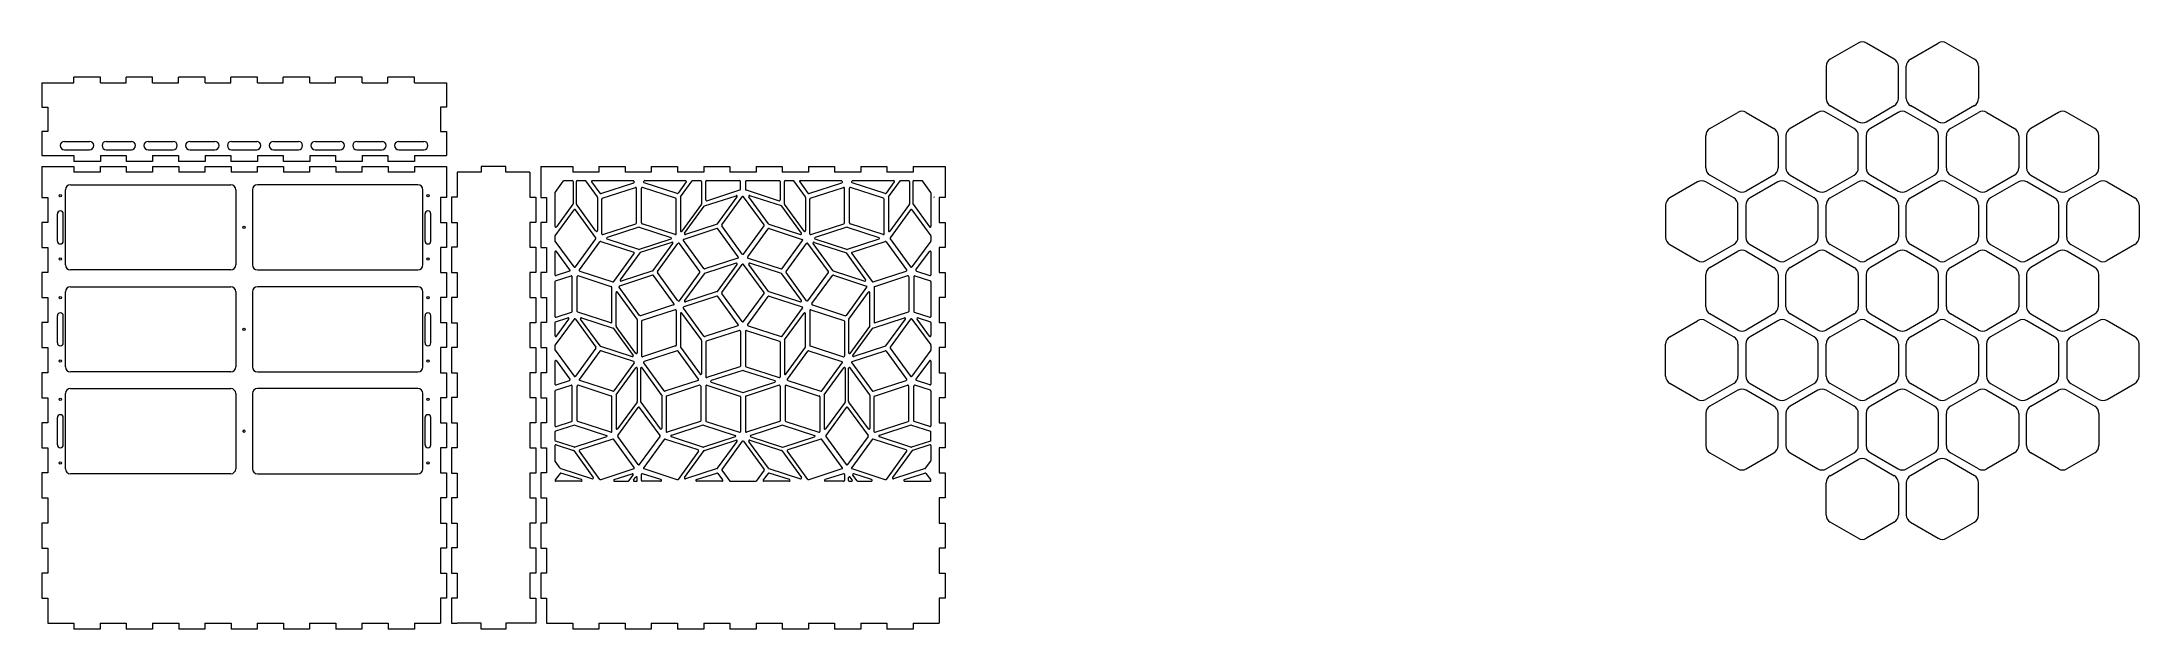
# Model space of a CAD drawing. Header units: millimetres. Extents: x -7 to 2503, y -847 to -144.
import ezdxf

# ---------------------------------------------------------------- set-up
doc = ezdxf.new("R2010")
doc.units = ezdxf.units.MM
doc.layers.add('cut', color=1, linetype='Continuous', lineweight=20, true_color=0xff0000)

msp = doc.modelspace()

# ---------------------------------------------------------------- linework, layer by layer
at = {"layer": 'cut'}
for p, q in [((2166.6, -145.2), (2133.3, -164.5)), ((2209.9, -164.5), (2176.6, -145.2)), ((2229.3, -164.5), (2262.6, -145.2)), ((2272.6, -145.2), (2305.9, -164.5)), ((2128.3, -173.1), (2128.3, -211.6)), ((2214.9, -211.6), (2214.9, -173.1)), ((2224.3, -211.6), (2224.3, -173.1)), ((2310.9, -173.1), (2310.9, -211.6)), ((-7, -193), (31.1, -193)), ((-7, -193), (-7, -222)), ((31.1, -193), (31.1, -186)), ((62.9, -186), (31.1, -186)), ((62.9, -193), (62.9, -186)), ((62.9, -193), (93.8, -193)), ((93.8, -193), (93.8, -186)), ((125.5, -186), (93.8, -186)), ((125.5, -193), (125.5, -186)), ((125.5, -193), (156.5, -193)), ((156.5, -193), (156.5, -186)), ((188.2, -186), (156.5, -186)), ((188.2, -193), (188.2, -186)), ((188.2, -193), (219.1, -193)), ((219.1, -193), (219.1, -186)), ((250.9, -186), (219.1, -186)), ((250.9, -193), (250.9, -186)), ((250.9, -193), (281.8, -193)), ((281.8, -193), (281.8, -186)), ((313.5, -186), (281.8, -186)), ((313.5, -193), (313.5, -186)), ((313.5, -193), (344.5, -193)), ((344.5, -193), (344.5, -186)), ((376.2, -186), (344.5, -186)), ((376.2, -193), (376.2, -186)), ((376.2, -193), (407.1, -193)), ((407.1, -193), (407.1, -186)), ((438.9, -186), (407.1, -186)), ((438.9, -193), (438.9, -186)), ((438.9, -193), (469.8, -193)), ((469.8, -193), (477, -193)), ((477, -193), (477, -222)), ((-7, -222), (0, -222)), ((0, -222), (0, -251)), ((477, -222), (470, -222)), ((470, -222), (470, -251)), ((2133.3, -220.2), (2166.6, -239.5)), ((2176.6, -239.5), (2209.9, -220.2)), ((2262.6, -239.5), (2229.3, -220.2)), ((2305.9, -220.2), (2272.6, -239.5)), ((1989.3, -247.6), (2022.6, -228.4)), ((2032.6, -228.4), (2065.9, -247.6)), ((2118.6, -228.4), (2085.3, -247.6)), ((2161.9, -247.6), (2128.6, -228.4)), ((2214.6, -228.4), (2181.3, -247.6)), ((2257.9, -247.6), (2224.6, -228.4)), ((2277.3, -247.6), (2310.6, -228.4)), ((2320.6, -228.4), (2353.9, -247.6)), ((2406.6, -228.4), (2373.3, -247.6)), ((2449.9, -247.6), (2416.6, -228.4)), ((0, -251), (-7, -251)), ((-7, -251), (-7, -280)), ((20, -263), (50, -263)), ((20, -273), (50, -273)), ((70, -263), (100, -263)), ((70, -273), (100, -273)), ((120, -263), (150, -263)), ((120, -273), (150, -273)), ((170, -263), (200, -263)), ((170, -273), (200, -273)), ((220, -263), (250, -263)), ((220, -273), (250, -273)), ((270, -263), (300, -263)), ((270, -273), (300, -273)), ((320, -263), (350, -263)), ((320, -273), (350, -273)), ((370, -263), (400, -263)), ((370, -273), (400, -273)), ((420, -263), (450, -263)), ((420, -273), (450, -273)), ((470, -251), (477, -251)), ((477, -251), (477, -280)), ((1984.3, -294.7), (1984.3, -256.3)), ((2070.9, -256.3), (2070.9, -294.7)), ((2080.3, -256.3), (2080.3, -294.7)), ((2166.9, -294.7), (2166.9, -256.3)), ((2176.3, -256.3), (2176.3, -294.7)), ((2262.9, -294.7), (2262.9, -256.3)), ((2272.3, -294.7), (2272.3, -256.3)), ((2358.9, -256.3), (2358.9, -294.7)), ((2368.3, -256.3), (2368.3, -294.7)), ((2454.9, -294.7), (2454.9, -256.3)), ((-7, -280), (31.1, -280)), ((-7, -293), (0, -293)), ((-7, -293), (-7, -300)), ((-7, -300), (-7, -330)), ((0, -293), (31.3, -293)), ((31.1, -280), (31.1, -287)), ((62.9, -287), (31.1, -287)), ((31.3, -293), (31.3, -300)), ((62.7, -300), (31.3, -300)), ((62.7, -293), (94, -293)), ((62.7, -293), (62.7, -300)), ((62.9, -280), (93.8, -280)), ((62.9, -280), (62.9, -287)), ((93.8, -280), (93.8, -287)), ((125.5, -287), (93.8, -287)), ((94, -293), (94, -300)), ((125.3, -300), (94, -300)), ((125.3, -293), (156.7, -293)), ((125.3, -293), (125.3, -300)), ((125.5, -280), (156.5, -280)), ((125.5, -280), (125.5, -287)), ((156.5, -280), (156.5, -287)), ((188.2, -287), (156.5, -287)), ((156.7, -293), (156.7, -300)), ((188, -300), (156.7, -300)), ((188, -293), (219.3, -293)), ((188, -293), (188, -300)), ((188.2, -280), (219.1, -280)), ((188.2, -280), (188.2, -287)), ((219.1, -280), (219.1, -287)), ((250.9, -287), (219.1, -287)), ((219.3, -293), (219.3, -300)), ((250.7, -300), (219.3, -300)), ((250.7, -293), (282, -293)), ((250.7, -293), (250.7, -300)), ((250.9, -280), (281.8, -280)), ((250.9, -280), (250.9, -287)), ((281.8, -280), (281.8, -287)), ((313.5, -287), (281.8, -287)), ((282, -293), (282, -300)), ((313.3, -300), (282, -300)), ((313.3, -293), (344.7, -293)), ((313.3, -293), (313.3, -300)), ((313.5, -280), (344.5, -280)), ((313.5, -280), (313.5, -287)), ((344.5, -280), (344.5, -287)), ((376.2, -287), (344.5, -287)), ((344.7, -293), (344.7, -300)), ((376, -300), (344.7, -300)), ((376, -293), (407.3, -293)), ((376, -293), (376, -300)), ((376.2, -280), (407.1, -280)), ((376.2, -280), (376.2, -287)), ((407.1, -280), (407.1, -287)), ((438.9, -287), (407.1, -287)), ((407.3, -293), (407.3, -300)), ((438.7, -300), (407.3, -300)), ((438.7, -293), (470, -293)), ((438.7, -293), (438.7, -300)), ((438.9, -280), (470, -280)), ((438.9, -280), (438.9, -287)), ((470, -280), (477, -280)), ((470, -293), (477, -293)), ((477, -293), (477, -330)), ((490, -300), (490, -329.8)), ((518.8, -300), (490, -300)), ((548.2, -293), (518.8, -293)), ((518.8, -293), (518.8, -300)), ((548.2, -300), (548.2, -293)), ((577, -300), (548.2, -300)), ((577, -300), (577, -329.8)), ((590, -293), (597, -293)), ((590, -293), (590, -300)), ((590, -300), (590, -330)), ((597, -293), (628.3, -293)), ((628.3, -293), (628.3, -300)), ((659.7, -300), (628.3, -300)), ((659.7, -293), (691, -293)), ((659.7, -293), (659.7, -300)), ((691, -293), (691, -300)), ((722.3, -300), (691, -300)), ((722.3, -293), (753.7, -293)), ((722.3, -293), (722.3, -300)), ((753.7, -293), (753.7, -300)), ((785, -300), (753.7, -300)), ((785, -293), (816.3, -293)), ((785, -293), (785, -300)), ((816.3, -293), (816.3, -300)), ((847.7, -300), (816.3, -300)), ((847.7, -293), (879, -293)), ((847.7, -293), (847.7, -300)), ((879, -293), (879, -300)), ((910.3, -300), (879, -300)), ((910.3, -293), (941.7, -293)), ((910.3, -293), (910.3, -300)), ((941.7, -293), (941.7, -300)), ((973, -300), (941.7, -300)), ((973, -293), (1004.3, -293)), ((973, -293), (973, -300)), ((1004.3, -293), (1004.3, -300)), ((1035.7, -300), (1004.3, -300)), ((1035.7, -293), (1067, -293)), ((1035.7, -293), (1035.7, -300)), ((1067, -293), (1074, -293)), ((1074, -293), (1074, -330)), ((21, -411), (21, -321)), ((27, -315), (219, -315)), ((225, -321), (225, -411)), ((245, -321), (245, -411)), ((443, -315), (251, -315)), ((449, -411), (449, -321)), ((607, -324.8), (607, -364.6)), ((607.2, -324.2), (617.2, -310.4)), ((618, -310), (627.6, -310)), ((628.6, -311), (628.6, -337.7)), ((632.6, -337.7), (632.6, -311)), ((633.6, -310), (643.1, -310)), ((657.8, -329.5), (643.9, -310.4)), ((650.9, -311.6), (660.7, -325)), ((651.7, -310), (700.6, -310)), ((661.8, -325.3), (701.3, -312.5)), ((663.6, -331.1), (703.2, -318.2)), ((701.4, -310.4), (701.8, -311)), ((704.5, -360.7), (704.5, -319.2)), ((710.5, -360.7), (710.5, -319.2)), ((751.4, -331.1), (711.8, -318.2)), ((713.6, -310.4), (713.2, -311)), ((753.2, -325.3), (713.7, -312.5)), ((714.4, -310), (763.3, -310)), ((764.1, -311.6), (754.3, -325)), ((757.2, -329.5), (771.1, -310.4)), ((771.9, -310), (781.4, -310)), ((782.4, -311), (782.4, -337.7)), ((787.4, -333.1), (787.4, -311)), ((788.4, -310), (828, -310)), ((788.8, -334.1), (828.3, -321.2)), ((829, -320.3), (829, -311)), ((835, -311), (835, -320.3)), ((835.7, -321.2), (875.2, -334.1)), ((836, -310), (875.6, -310)), ((876.6, -311), (876.6, -333.1)), ((881.6, -337.7), (881.6, -311)), ((882.6, -310), (892.1, -310)), ((906.8, -329.5), (892.9, -310.4)), ((899.9, -311.6), (909.7, -325)), ((900.7, -310), (949.6, -310)), ((910.8, -325.3), (950.3, -312.5)), ((912.6, -331.1), (952.2, -318.2)), ((950.4, -310.4), (950.8, -311)), ((953.5, -360.7), (953.5, -319.2)), ((959.5, -360.7), (959.5, -319.2)), ((1000.4, -331.1), (960.8, -318.2)), ((962.6, -310.4), (962.2, -311)), ((1002.2, -325.3), (962.7, -312.5)), ((963.4, -310), (1012.3, -310)), ((1013.1, -311.6), (1003.3, -325)), ((1006.2, -329.5), (1020.4, -310)), ((1020.4, -310), (1030.4, -310)), ((1031.4, -311), (1031.4, -337.7)), ((1035.4, -311), (1035.4, -337.7)), ((1036.4, -310), (1046, -310)), ((1056.8, -324.2), (1046.8, -310.4)), ((1057, -324.8), (1057, -364.6)), ((1974.6, -311.5), (1941.3, -330.7)), ((2017.9, -330.7), (1984.6, -311.5)), ((2022.6, -322.6), (1989.3, -303.4)), ((2065.9, -303.4), (2032.6, -322.6)), ((2070.6, -311.5), (2037.3, -330.7)), ((2113.9, -330.7), (2080.6, -311.5)), ((2085.3, -303.4), (2118.6, -322.6)), ((2128.6, -322.6), (2161.9, -303.4)), ((2133.3, -330.7), (2166.6, -311.5)), ((2176.6, -311.5), (2209.9, -330.7)), ((2181.3, -303.4), (2214.6, -322.6)), ((2224.6, -322.6), (2257.9, -303.4)), ((2229.3, -330.7), (2262.6, -311.5)), ((2272.6, -311.5), (2305.9, -330.7)), ((2310.6, -322.6), (2277.3, -303.4)), ((2353.9, -303.4), (2320.6, -322.6)), ((2358.6, -311.5), (2325.3, -330.7)), ((2401.9, -330.7), (2368.6, -311.5)), ((2373.3, -303.4), (2406.6, -322.6)), ((2416.6, -322.6), (2449.9, -303.4)), ((2421.3, -330.7), (2454.6, -311.5)), ((2464.6, -311.5), (2497.9, -330.7)), ((-7, -330), (0, -330)), ((0, -330), (0, -360)), ((11.5, -382.3), (11.5, -349.8)), ((18.5, -382.3), (18.5, -349.8)), ((451.5, -382.3), (451.5, -349.8)), ((458.5, -382.3), (458.5, -349.8)), ((477, -330), (470, -330)), ((470, -330), (470, -360)), ((490, -329.8), (483, -329.8)), ((483, -329.8), (483, -360.2)), ((577, -329.8), (584, -329.8)), ((584, -329.8), (584, -360.2)), ((590, -330), (597, -330)), ((597, -330), (597, -360)), ((607.2, -375.9), (629.8, -344.9)), ((628.4, -338.3), (608.8, -365.2)), ((655.8, -378.5), (631.4, -344.9)), ((656.1, -370.5), (632.8, -338.3)), ((658, -330.1), (658, -369.9)), ((663, -373.6), (663, -332)), ((752.1, -373.6), (752.1, -332)), ((757.1, -330.1), (757.1, -369.9)), ((782.3, -338.3), (758.9, -370.5)), ((762.1, -372.8), (785.5, -340.6)), ((786, -340.2), (823.8, -328)), ((801.6, -361.7), (825, -329.5)), ((806.7, -363.1), (831.2, -329.4)), ((857.3, -363.1), (832.8, -329.4)), ((862.4, -361.7), (839, -329.5)), ((878, -340.2), (840.2, -328)), ((901.9, -372.8), (878.5, -340.6)), ((905.1, -370.5), (881.7, -338.3)), ((906.9, -330.1), (906.9, -369.9)), ((911.9, -373.6), (911.9, -332)), ((1001, -373.6), (1001, -332)), ((1006, -330.1), (1006, -369.9)), ((1031.2, -338.3), (1007.9, -370.5)), ((1032.6, -344.9), (1008.2, -378.5)), ((1034.2, -344.9), (1056.8, -375.9)), ((1035.6, -338.3), (1055.2, -365.2)), ((1074, -330), (1067, -330)), ((1067, -330), (1067, -360)), ((1936.3, -339.4), (1936.3, -377.8)), ((2022.9, -377.8), (2022.9, -339.4)), ((2032.3, -339.4), (2032.3, -377.8)), ((2118.9, -377.8), (2118.9, -339.4)), ((2128.3, -377.8), (2128.3, -339.4)), ((2214.9, -339.4), (2214.9, -377.8)), ((2224.3, -377.8), (2224.3, -339.4)), ((2310.9, -339.4), (2310.9, -377.8)), ((2320.3, -339.4), (2320.3, -377.8)), ((2406.9, -377.8), (2406.9, -339.4)), ((2416.3, -377.8), (2416.3, -339.4)), ((2502.9, -339.4), (2502.9, -377.8)), ((-7, -360), (-7, -390)), ((0, -360), (-7, -360)), ((470, -360), (477, -360)), ((477, -360), (477, -390)), ((483, -360.2), (490, -360.2)), ((490, -360.2), (490, -389.8)), ((577, -360.2), (577, -389.8)), ((584, -360.2), (577, -360.2)), ((590, -360), (590, -390)), ((597, -360), (590, -360)), ((664.3, -374.5), (703.8, -361.7)), ((707.2, -365.9), (669.4, -378.1)), ((707.8, -365.9), (745.7, -378.1)), ((750.7, -374.5), (711.2, -361.7)), ((800.8, -367.4), (761.2, -380.3)), ((801.1, -362), (763.2, -374.3)), ((826.3, -401.4), (801.9, -367.8)), ((831.2, -397.9), (806.7, -364.2)), ((832.8, -397.9), (857.3, -364.2)), ((837.7, -401.4), (862.1, -367.8)), ((862.9, -362), (900.8, -374.3)), ((863.2, -367.4), (902.8, -380.3)), ((913.3, -374.5), (952.8, -361.7)), ((956.2, -365.9), (918.3, -378.1)), ((956.8, -365.9), (994.6, -378.1)), ((999.7, -374.5), (960.2, -361.7)), ((1067, -360), (1074, -360)), ((1074, -360), (1074, -390)), ((-7, -390), (0, -390)), ((0, -390), (0, -420)), ((477, -390), (470, -390)), ((470, -390), (470, -420)), ((490, -389.8), (483, -389.8)), ((483, -389.8), (483, -420.2)), ((577, -389.8), (584, -389.8)), ((584, -389.8), (584, -420.2)), ((590, -390), (597, -390)), ((597, -390), (597, -420)), ((607, -376.5), (607, -381.7)), ((607, -395.3), (607, -422.7)), ((629.8, -413.3), (607.2, -382.3)), ((624.9, -416.9), (608.8, -394.7)), ((631.4, -413.3), (655.8, -379.7)), ((636.2, -416.9), (660.7, -383.2)), ((661.8, -382.8), (701.3, -395.7)), ((707.2, -392.3), (669.4, -380)), ((677.4, -430.9), (701.8, -397.2)), ((708.6, -396.5), (685.2, -428.7)), ((745.7, -380), (707.8, -392.3)), ((746.9, -383.9), (709.1, -396.2)), ((724.6, -417.6), (748, -385.4)), ((729.8, -419), (754.2, -385.3)), ((780.3, -419), (755.9, -385.3)), ((785.2, -415.4), (760.7, -381.8)), ((878.8, -415.4), (903.3, -381.8)), ((883.7, -419), (908.1, -385.3)), ((934.2, -419), (909.8, -385.3)), ((939.4, -417.6), (916, -385.4)), ((917.1, -383.9), (954.9, -396.2)), ((956.2, -392.3), (918.3, -380)), ((955.4, -396.5), (978.8, -428.7)), ((994.6, -380), (956.8, -392.3)), ((962.2, -397.2), (986.6, -430.9)), ((962.7, -395.7), (1002.2, -382.8)), ((1003.3, -383.2), (1027.8, -416.9)), ((1008.2, -379.7), (1032.6, -413.3)), ((1056.8, -382.3), (1034.2, -413.3)), ((1039.1, -416.9), (1055.2, -394.7)), ((1057, -376.5), (1057, -381.7)), ((1057, -395.3), (1057, -422.7)), ((1074, -390), (1067, -390)), ((1067, -390), (1067, -420)), ((1941.3, -386.5), (1974.6, -405.7)), ((1984.6, -405.7), (2017.9, -386.5)), ((1989.3, -413.9), (2022.6, -394.6)), ((2032.6, -394.6), (2065.9, -413.9)), ((2037.3, -386.5), (2070.6, -405.7)), ((2080.6, -405.7), (2113.9, -386.5)), ((2085.3, -413.9), (2118.6, -394.6)), ((2128.6, -394.6), (2161.9, -413.9)), ((2166.6, -405.7), (2133.3, -386.5)), ((2209.9, -386.5), (2176.6, -405.7)), ((2214.6, -394.6), (2181.3, -413.9)), ((2257.9, -413.9), (2224.6, -394.6)), ((2262.6, -405.7), (2229.3, -386.5)), ((2305.9, -386.5), (2272.6, -405.7)), ((2277.3, -413.9), (2310.6, -394.6)), ((2320.6, -394.6), (2353.9, -413.9)), ((2325.3, -386.5), (2358.6, -405.7)), ((2368.6, -405.7), (2401.9, -386.5)), ((2406.6, -394.6), (2373.3, -413.9)), ((2449.9, -413.9), (2416.6, -394.6)), ((2454.6, -405.7), (2421.3, -386.5)), ((2497.9, -386.5), (2464.6, -405.7)), ((-7, -420), (-7, -450)), ((0, -420), (-7, -420)), ((219, -417), (27, -417)), ((251, -417), (443, -417)), ((470, -420), (477, -420)), ((477, -420), (477, -450)), ((483, -420.2), (490, -420.2)), ((490, -420.2), (490, -449.8)), ((577, -420.2), (577, -449.8)), ((584, -420.2), (577, -420.2)), ((590, -420), (590, -450)), ((597, -420), (590, -420)), ((607.7, -430.1), (626.3, -424.1)), ((624.4, -418.4), (608.3, -423.6)), ((627.6, -466.6), (627.6, -425.1)), ((633.6, -466.6), (633.6, -425.1)), ((674.4, -437), (634.9, -424.1)), ((636.7, -418.4), (676.3, -431.2)), ((723.8, -423.3), (684.3, -436.2)), ((724.1, -417.9), (686.3, -430.2)), ((749.4, -457.3), (724.9, -423.7)), ((754.2, -453.8), (729.8, -420.1)), ((755.9, -453.8), (780.3, -420.1)), ((785.5, -421.5), (762.1, -453.7)), ((823.8, -408.9), (786, -421.2)), ((825.8, -402.9), (786.3, -415.8)), ((801.6, -442.6), (825, -410.4)), ((806.7, -444), (831.2, -410.3)), ((857.3, -444), (832.8, -410.3)), ((838.2, -402.9), (877.7, -415.8)), ((862.4, -442.6), (839, -410.4)), ((878, -421.2), (840.2, -408.9)), ((901.9, -453.7), (878.5, -421.5)), ((908.1, -453.8), (883.7, -420.1)), ((909.8, -453.8), (934.2, -420.1)), ((914.6, -457.3), (939.1, -423.7)), ((939.9, -417.9), (977.7, -430.2)), ((940.2, -423.3), (979.7, -436.2)), ((987.7, -431.2), (1027.3, -418.4)), ((1029.1, -424.1), (989.6, -437)), ((1030.4, -425.1), (1030.4, -466.6)), ((1036.4, -425.1), (1036.4, -466.6)), ((1037.7, -424.1), (1056.3, -430.1)), ((1039.6, -418.4), (1055.7, -423.6)), ((1067, -420), (1074, -420)), ((1074, -420), (1074, -450)), ((1984.3, -461), (1984.3, -422.5)), ((2070.9, -422.5), (2070.9, -461)), ((2080.3, -461), (2080.3, -422.5)), ((2166.9, -422.5), (2166.9, -461)), ((2176.3, -422.5), (2176.3, -461)), ((2262.9, -461), (2262.9, -422.5)), ((2272.3, -461), (2272.3, -422.5)), ((2358.9, -422.5), (2358.9, -461)), ((2368.3, -422.5), (2368.3, -461)), ((2454.9, -461), (2454.9, -422.5)), ((-7, -450), (0, -450)), ((0, -450), (0, -480)), ((21, -533), (21, -443)), ((27, -437), (219, -437)), ((225, -443), (225, -533)), ((245, -443), (245, -533)), ((443, -437), (251, -437)), ((449, -533), (449, -443)), ((477, -450), (470, -450)), ((470, -450), (470, -480)), ((490, -449.8), (483, -449.8)), ((483, -449.8), (483, -480.2)), ((577, -449.8), (584, -449.8)), ((584, -449.8), (584, -480.2)), ((590, -450), (597, -450)), ((597, -450), (597, -480)), ((607, -431.1), (607, -472.7)), ((675.1, -479.5), (675.1, -437.9)), ((680.1, -484), (680.1, -444.2)), ((705.3, -475.8), (681.9, -443.6)), ((708.2, -471.3), (683.8, -437.7)), ((800.8, -448.3), (761.2, -461.2)), ((801.1, -442.9), (763.2, -455.2)), ((826.3, -482.3), (801.9, -448.7)), ((831.2, -478.8), (806.7, -445.1)), ((832.8, -478.8), (857.3, -445.1)), ((837.7, -482.3), (862.1, -448.7)), ((862.9, -442.9), (900.8, -455.2)), ((863.2, -448.3), (902.8, -461.2)), ((955.8, -471.3), (980.2, -437.7)), ((958.7, -475.8), (982.1, -443.6)), ((983.9, -484), (983.9, -444.2)), ((988.9, -437.9), (988.9, -479.5)), ((1057, -431.1), (1057, -472.7)), ((1074, -450), (1067, -450)), ((1067, -450), (1067, -480)), ((11.5, -504.3), (11.5, -471.8)), ((18.5, -504.3), (18.5, -471.8)), ((451.5, -504.3), (451.5, -471.8)), ((458.5, -504.3), (458.5, -471.8)), ((629.8, -475.8), (607.2, -506.8)), ((607.7, -479.1), (622.4, -474.3)), ((608.3, -473.6), (626.9, -467.6)), ((608.8, -496.1), (623.5, -475.8)), ((631.4, -475.8), (655.8, -509.4)), ((673.8, -480.4), (634.3, -467.6)), ((661, -508), (637.6, -475.8)), ((638.7, -474.3), (676.6, -486.6)), ((705.5, -476.4), (705.5, -516.2)), ((748.9, -458.8), (709.3, -471.7)), ((750.7, -464.6), (711.2, -477.4)), ((752.1, -465.5), (752.1, -507.1)), ((757.1, -469.2), (757.1, -509)), ((782.3, -500.8), (758.9, -468.6)), ((785.2, -496.3), (760.7, -462.7)), ((878.8, -496.3), (903.3, -462.7)), ((881.7, -500.8), (905.1, -468.6)), ((906.9, -509), (906.9, -469.2)), ((911.9, -465.5), (911.9, -507.1)), ((913.3, -464.6), (952.8, -477.4)), ((915.1, -458.8), (954.7, -471.7)), ((958.5, -476.4), (958.5, -516.2)), ((987.4, -486.6), (1025.3, -474.3)), ((1029.7, -467.6), (990.2, -480.4)), ((1003, -508), (1026.4, -475.8)), ((1032.6, -475.8), (1008.2, -509.4)), ((1034.2, -475.8), (1056.8, -506.8)), ((1037.1, -467.6), (1055.7, -473.6)), ((1055.2, -496.1), (1040.5, -475.8)), ((1041.6, -474.3), (1056.3, -479.1)), ((2022.6, -488.9), (1989.3, -469.6)), ((2065.9, -469.6), (2032.6, -488.9)), ((2118.6, -488.9), (2085.3, -469.6)), ((2161.9, -469.6), (2128.6, -488.9)), ((2181.3, -469.6), (2214.6, -488.9)), ((2224.6, -488.9), (2257.9, -469.6)), ((2310.6, -488.9), (2277.3, -469.6)), ((2353.9, -469.6), (2320.6, -488.9)), ((2373.3, -469.6), (2406.6, -488.9)), ((2416.6, -488.9), (2449.9, -469.6)), ((-7, -480), (-7, -510)), ((0, -480), (-7, -480)), ((470, -480), (477, -480)), ((477, -480), (477, -510)), ((483, -480.2), (490, -480.2)), ((490, -480.2), (490, -509.8)), ((577, -480.2), (577, -509.8)), ((584, -480.2), (577, -480.2)), ((590, -480), (590, -510)), ((597, -480), (590, -480)), ((607, -480), (607, -495.5)), ((677.1, -487), (700.5, -519.2)), ((703.7, -516.8), (680.3, -484.6)), ((710.5, -478.4), (710.5, -519.9)), ((782.4, -501.4), (782.4, -541.2)), ((825.8, -483.8), (786.3, -496.7)), ((827.7, -489.6), (788.1, -502.4)), ((829, -490.5), (829, -532.1)), ((835, -490.5), (835, -532.1)), ((836.3, -489.6), (875.9, -502.4)), ((838.2, -483.8), (877.7, -496.7)), ((881.6, -501.4), (881.6, -541.2)), ((953.5, -478.4), (953.5, -519.9)), ((960.3, -516.8), (983.7, -484.6)), ((963.5, -519.2), (986.9, -487)), ((1057, -480), (1057, -495.5)), ((1067, -480), (1074, -480)), ((1074, -480), (1074, -510)), ((1941.3, -497), (1974.6, -477.8)), ((1984.6, -477.8), (2017.9, -497)), ((2070.6, -477.8), (2037.3, -497)), ((2113.9, -497), (2080.6, -477.8)), ((2133.3, -497), (2166.6, -477.8)), ((2176.6, -477.8), (2209.9, -497)), ((2229.3, -497), (2262.6, -477.8)), ((2272.6, -477.8), (2305.9, -497)), ((2358.6, -477.8), (2325.3, -497)), ((2401.9, -497), (2368.6, -477.8)), ((2454.6, -477.8), (2421.3, -497)), ((2497.9, -497), (2464.6, -477.8)), ((-7, -510), (0, -510)), ((0, -510), (0, -540)), ((477, -510), (470, -510)), ((470, -510), (470, -540)), ((490, -509.8), (483, -509.8)), ((483, -509.8), (483, -540.2)), ((577, -509.8), (584, -509.8)), ((584, -509.8), (584, -540.2)), ((590, -510), (597, -510)), ((597, -510), (597, -540)), ((607, -507.4), (607, -512.6)), ((607, -526.2), (607, -553.6)), ((607.2, -513.2), (629.8, -544.2)), ((608.8, -525.6), (624.9, -547.8)), ((655.8, -510.6), (631.4, -544.2)), ((660.7, -514.1), (636.2, -547.8)), ((661.5, -508.4), (699.3, -520.7)), ((701.3, -526.6), (661.8, -513.8)), ((751.4, -508), (711.8, -520.9)), ((753.2, -513.8), (713.7, -526.6)), ((778.8, -547.8), (754.3, -514.1)), ((757.2, -509.6), (780.6, -541.8)), ((787.4, -503.4), (787.4, -544.9)), ((876.6, -503.4), (876.6, -544.9)), ((883.4, -541.8), (906.8, -509.6)), ((885.2, -547.8), (909.7, -514.1)), ((910.8, -513.8), (950.3, -526.6)), ((912.6, -508), (952.2, -520.9)), ((962.7, -526.6), (1002.2, -513.8)), ((1002.5, -508.4), (964.7, -520.7)), ((1003.3, -514.1), (1027.8, -547.8)), ((1008.2, -510.6), (1032.6, -544.2)), ((1056.8, -513.2), (1034.2, -544.2)), ((1055.2, -525.6), (1039.1, -547.8)), ((1057, -507.4), (1057, -512.6)), ((1057, -526.2), (1057, -553.6)), ((1074, -510), (1067, -510)), ((1067, -510), (1067, -540)), ((1936.3, -544.1), (1936.3, -505.7)), ((2022.9, -505.7), (2022.9, -544.1)), ((2032.3, -505.7), (2032.3, -544.1)), ((2118.9, -544.1), (2118.9, -505.7)), ((2128.3, -544.1), (2128.3, -505.7)), ((2214.9, -505.7), (2214.9, -544.1)), ((2224.3, -544.1), (2224.3, -505.7)), ((2310.9, -505.7), (2310.9, -544.1)), ((2320.3, -505.7), (2320.3, -544.1)), ((2406.9, -544.1), (2406.9, -505.7)), ((2416.3, -505.7), (2416.3, -544.1)), ((2502.9, -544.1), (2502.9, -505.7)), ((-7, -540), (-7, -570)), ((0, -540), (-7, -540)), ((219, -539), (27, -539)), ((251, -539), (443, -539)), ((470, -540), (477, -540)), ((477, -540), (477, -570)), ((483, -540.2), (490, -540.2)), ((490, -540.2), (490, -569.8)), ((577, -540.2), (577, -569.8)), ((584, -540.2), (577, -540.2)), ((590, -540), (590, -570)), ((597, -540), (590, -540)), ((608.3, -554.5), (624.4, -549.3)), ((676.3, -562.2), (636.7, -549.3)), ((701.8, -528.1), (677.4, -561.8)), ((680.3, -566.3), (703.7, -534.1)), ((705.5, -534.7), (705.5, -574.5)), ((709.5, -534.7), (709.5, -574.5)), ((734.7, -566.3), (711.3, -534.1)), ((737.6, -561.8), (713.2, -528.1)), ((778.3, -549.3), (738.7, -562.2)), ((828.3, -533), (788.8, -545.9)), ((831.7, -537.2), (793.8, -549.5)), ((793.8, -551.4), (831.7, -563.7)), ((832.3, -537.2), (870.2, -549.5)), ((832.3, -563.7), (870.2, -551.4)), ((835.7, -533), (875.2, -545.9)), ((885.7, -549.3), (925.3, -562.2)), ((926.4, -561.8), (950.8, -528.1)), ((929.3, -566.3), (952.7, -534.1)), ((954.5, -534.7), (954.5, -574.5)), ((958.5, -574.5), (958.5, -534.7)), ((983.7, -566.3), (960.3, -534.1)), ((962.2, -528.1), (986.6, -561.8)), ((987.7, -562.2), (1027.3, -549.3)), ((1055.7, -554.5), (1039.6, -549.3)), ((1067, -540), (1074, -540)), ((1074, -540), (1074, -570)), ((-7, -570), (0, -570)), ((0, -570), (0, -600)), ((21, -655), (21, -565)), ((27, -559), (219, -559)), ((225, -565), (225, -655)), ((245, -565), (245, -655)), ((443, -559), (251, -559)), ((449, -655), (449, -565)), ((477, -570), (470, -570)), ((470, -570), (470, -600)), ((490, -569.8), (483, -569.8)), ((483, -569.8), (483, -600.2)), ((577, -569.8), (584, -569.8)), ((584, -569.8), (584, -600.2)), ((590, -570), (597, -570)), ((597, -570), (597, -600)), ((607, -562), (607, -603.6)), ((607.7, -561), (626.3, -555)), ((627.6, -597.5), (627.6, -556)), ((633.6, -597.5), (633.6, -556)), ((674.4, -567.9), (634.9, -555)), ((675.1, -610.4), (675.1, -568.8)), ((680.1, -566.9), (680.1, -606.7)), ((705.3, -575.1), (681.9, -607.3)), ((709.7, -575.1), (733.1, -607.3)), ((734.9, -566.9), (734.9, -606.7)), ((739.9, -568.8), (739.9, -610.4)), ((780.1, -555), (740.6, -567.9)), ((781.4, -556), (781.4, -597.5)), ((787.4, -556), (787.4, -597.5)), ((788.8, -555), (828.3, -567.9)), ((829, -568.8), (829, -610.4)), ((835, -568.8), (835, -610.4)), ((875.2, -555), (835.7, -567.9)), ((876.6, -556), (876.6, -597.5)), ((882.6, -556), (882.6, -597.5)), ((883.9, -555), (923.4, -567.9)), ((924.1, -568.8), (924.1, -610.4)), ((929.1, -566.9), (929.1, -606.7)), ((954.3, -575.1), (930.9, -607.3)), ((982.1, -607.3), (958.7, -575.1)), ((983.9, -566.9), (983.9, -606.7)), ((988.9, -610.4), (988.9, -568.8)), ((989.6, -567.9), (1029.1, -555)), ((1030.4, -597.5), (1030.4, -556)), ((1036.4, -597.5), (1036.4, -556)), ((1056.3, -561), (1037.7, -555)), ((1057, -562), (1057, -603.6)), ((1074, -570), (1067, -570)), ((1067, -570), (1067, -600)), ((1974.6, -572), (1941.3, -552.8)), ((2017.9, -552.8), (1984.6, -572)), ((2022.6, -560.9), (1989.3, -580.1)), ((2065.9, -580.1), (2032.6, -560.9)), ((2037.3, -552.8), (2070.6, -572)), ((2080.6, -572), (2113.9, -552.8)), ((2118.6, -560.9), (2085.3, -580.1)), ((2161.9, -580.1), (2128.6, -560.9)), ((2166.6, -572), (2133.3, -552.8)), ((2209.9, -552.8), (2176.6, -572)), ((2214.6, -560.9), (2181.3, -580.1)), ((2257.9, -580.1), (2224.6, -560.9)), ((2262.6, -572), (2229.3, -552.8)), ((2305.9, -552.8), (2272.6, -572)), ((2277.3, -580.1), (2310.6, -560.9)), ((2320.6, -560.9), (2353.9, -580.1)), ((2325.3, -552.8), (2358.6, -572)), ((2368.6, -572), (2401.9, -552.8)), ((2373.3, -580.1), (2406.6, -560.9)), ((2416.6, -560.9), (2449.9, -580.1)), ((2421.3, -552.8), (2454.6, -572)), ((2464.6, -572), (2497.9, -552.8)), ((-7, -600), (-7, -630)), ((0, -600), (-7, -600)), ((11.5, -626.3), (11.5, -593.8)), ((18.5, -626.3), (18.5, -593.8)), ((451.5, -626.3), (451.5, -593.8)), ((458.5, -626.3), (458.5, -593.8)), ((470, -600), (477, -600)), ((477, -600), (477, -630)), ((483, -600.2), (490, -600.2)), ((490, -600.2), (490, -629.8)), ((577, -600.2), (577, -629.8)), ((584, -600.2), (577, -600.2)), ((590, -600), (590, -630)), ((597, -600), (590, -600)), ((608.3, -604.5), (626.9, -598.5)), ((673.8, -611.3), (634.3, -598.5)), ((682.3, -615.3), (706.7, -581.7)), ((732.8, -615.3), (708.3, -581.7)), ((780.8, -598.5), (741.2, -611.3)), ((788.1, -598.5), (827.7, -611.3)), ((875.9, -598.5), (836.3, -611.3)), ((883.2, -598.5), (922.8, -611.3)), ((955.7, -581.7), (931.2, -615.3)), ((957.3, -581.7), (981.7, -615.3)), ((990.2, -611.3), (1029.7, -598.5)), ((1055.7, -604.5), (1037.1, -598.5)), ((1067, -600), (1074, -600)), ((1074, -600), (1074, -630)), ((1984.3, -588.8), (1984.3, -627.3)), ((2070.9, -627.3), (2070.9, -588.8)), ((2080.3, -588.8), (2080.3, -627.3)), ((2166.9, -627.3), (2166.9, -588.8)), ((2176.3, -588.8), (2176.3, -627.3)), ((2262.9, -627.3), (2262.9, -588.8)), ((2272.3, -627.3), (2272.3, -588.8)), ((2358.9, -588.8), (2358.9, -627.3)), ((2368.3, -627.3), (2368.3, -588.8)), ((2454.9, -588.8), (2454.9, -627.3)), ((607, -610.9), (607, -620.9)), ((607, -627.2), (607, -645.2)), ((630.3, -602.7), (607.7, -610)), ((630.3, -629.1), (607.7, -621.8)), ((608.3, -626.2), (629, -633)), ((630.9, -602.7), (668.7, -615)), ((668.7, -616.9), (630.9, -629.1)), ((676.3, -619.7), (636.7, -632.5)), ((701.8, -653.7), (677.4, -620)), ((706.7, -650.1), (682.3, -616.5)), ((708.3, -650.1), (732.8, -616.5)), ((737.6, -620), (713.2, -653.7)), ((778.3, -632.5), (738.7, -619.7)), ((784.1, -602.7), (746.3, -615)), ((784.1, -629.1), (746.3, -616.9)), ((784.8, -602.7), (822.6, -615)), ((822.6, -616.9), (784.8, -629.1)), ((786, -633), (823.8, -620.7)), ((801.6, -654.4), (825, -622.2)), ((831.2, -622.1), (806.7, -655.8)), ((832.8, -622.1), (857.3, -655.8)), ((862.4, -654.4), (839, -622.2)), ((840.2, -620.7), (878, -633)), ((879.2, -602.7), (841.4, -615)), ((841.4, -616.9), (879.2, -629.1)), ((879.9, -602.7), (917.7, -615)), ((879.9, -629.1), (917.7, -616.9)), ((925.3, -619.7), (885.7, -632.5)), ((950.8, -653.7), (926.4, -620)), ((931.2, -616.5), (955.7, -650.1)), ((981.7, -616.5), (957.3, -650.1)), ((986.6, -620), (962.2, -653.7)), ((1027.3, -632.5), (987.7, -619.7)), ((1033.1, -602.7), (995.3, -615)), ((1033.1, -629.1), (995.3, -616.9)), ((1033.7, -602.7), (1056.3, -610)), ((1056.3, -621.8), (1033.7, -629.1)), ((1055.7, -626.2), (1035, -633)), ((1057, -620.9), (1057, -610.9)), ((1057, -627.2), (1057, -645.2)), ((-7, -630), (0, -630)), ((0, -630), (0, -660)), ((477, -630), (470, -630)), ((470, -630), (470, -660)), ((490, -629.8), (483, -629.8)), ((483, -629.8), (483, -660.2)), ((577, -629.8), (584, -629.8)), ((584, -629.8), (584, -660.2)), ((590, -630), (597, -630)), ((597, -630), (597, -660)), ((613.4, -654.4), (607.2, -645.8)), ((629.5, -633.3), (652.9, -665.5)), ((629.5, -633.3), (652.9, -665.5)), ((660.7, -667.7), (636.2, -634)), ((778.8, -634), (754.3, -667.7)), ((762.1, -665.5), (785.5, -633.3)), ((878.5, -633.3), (901.9, -665.5)), ((909.7, -667.7), (885.2, -634)), ((1027.8, -634), (1003.3, -667.7)), ((1034.5, -633.3), (1011.1, -665.5)), ((1050.6, -654.4), (1056.8, -645.8)), ((1074, -630), (1067, -630)), ((1067, -630), (1067, -660)), ((1989.3, -635.9), (2022.6, -655.1)), ((2032.6, -655.1), (2065.9, -635.9)), ((2085.3, -635.9), (2118.6, -655.1)), ((2128.6, -655.1), (2161.9, -635.9)), ((2133.3, -663.3), (2166.6, -644.1)), ((2176.6, -644.1), (2209.9, -663.3)), ((2181.3, -635.9), (2214.6, -655.1)), ((2224.6, -655.1), (2257.9, -635.9)), ((2262.6, -644.1), (2229.3, -663.3)), ((2305.9, -663.3), (2272.6, -644.1)), ((2310.6, -655.1), (2277.3, -635.9)), ((2353.9, -635.9), (2320.6, -655.1)), ((2406.6, -655.1), (2373.3, -635.9)), ((2449.9, -635.9), (2416.6, -655.1)), ((-7, -660), (-7, -690)), ((0, -660), (-7, -660)), ((219, -661), (27, -661)), ((251, -661), (443, -661)), ((470, -660), (477, -660)), ((477, -660), (477, -690)), ((483, -660.2), (490, -660.2)), ((490, -660.2), (490, -689.8)), ((577, -660.2), (577, -689.8)), ((584, -660.2), (577, -660.2)), ((590, -660), (590, -690)), ((597, -660), (590, -660)), ((613.1, -660.5), (607.3, -668.4)), ((638.4, -670), (608.2, -670)), ((613.9, -654.8), (651.8, -667)), ((613.9, -654.8), (651.8, -667)), ((638.7, -668), (614.2, -660.1)), ((701.3, -655.2), (661.8, -668.1)), ((678, -668), (699.3, -661.1)), ((678.3, -670), (694.6, -670)), ((695.4, -669.6), (700.5, -662.6)), ((701.2, -668.4), (703.7, -665)), ((702, -670), (704.5, -670)), ((705.5, -669), (705.5, -665.6)), ((710.5, -669), (710.5, -661.9)), ((733.5, -670), (711.5, -670)), ((733.8, -668), (711.8, -660.9)), ((753.2, -668.1), (713.7, -655.2)), ((801.1, -654.8), (763.2, -667)), ((776.3, -668), (800.8, -660.1)), ((806.9, -670), (776.6, -670)), ((801.9, -660.5), (807.7, -668.4)), ((806.7, -656.9), (816.2, -670)), ((816.2, -670), (847.8, -670)), ((857.3, -656.9), (847.8, -670)), ((862.1, -660.5), (856.3, -668.4)), ((887.4, -670), (857.1, -670)), ((862.9, -654.8), (900.8, -667)), ((887.7, -668), (863.2, -660.1)), ((950.3, -655.2), (910.8, -668.1)), ((952.2, -660.9), (930.2, -668)), ((952.5, -670), (930.5, -670)), ((953.5, -661.9), (953.5, -669)), ((958.5, -669), (958.5, -665.6)), ((959.5, -670), (962, -670)), ((962.8, -668.4), (960.3, -665)), ((1002.2, -668.1), (962.7, -655.2)), ((968.6, -669.6), (963.5, -662.6)), ((986, -668), (964.7, -661.1)), ((969.4, -670), (985.7, -670)), ((1050.1, -654.8), (1012.2, -667)), ((1025.3, -668), (1049.8, -660.1)), ((1025.6, -670), (1055.8, -670)), ((1050.9, -660.5), (1056.7, -668.4)), ((1067, -660), (1074, -660)), ((1074, -660), (1074, -690)), ((2128.3, -710.4), (2128.3, -671.9)), ((2214.9, -671.9), (2214.9, -710.4)), ((2224.3, -671.9), (2224.3, -710.4)), ((2310.9, -710.4), (2310.9, -671.9)), ((-7, -690), (0, -690)), ((0, -690), (0, -720)), ((477, -690), (470, -690)), ((470, -690), (470, -720)), ((490, -689.8), (483, -689.8)), ((483, -689.8), (483, -720.2)), ((577, -689.8), (584, -689.8)), ((584, -689.8), (584, -720.2)), ((590, -690), (597, -690)), ((597, -690), (597, -720)), ((1074, -690), (1067, -690)), ((1067, -690), (1067, -720)), ((-7, -720), (-7, -750)), ((0, -720), (-7, -720)), ((470, -720), (477, -720)), ((477, -720), (477, -750)), ((483, -720.2), (490, -720.2)), ((490, -720.2), (490, -749.8)), ((577, -720.2), (577, -749.8)), ((584, -720.2), (577, -720.2)), ((590, -720), (590, -750)), ((597, -720), (590, -720)), ((1067, -720), (1074, -720)), ((1074, -720), (1074, -750)), ((2166.6, -738.3), (2133.3, -719.1)), ((2209.9, -719.1), (2176.6, -738.3)), ((2229.3, -719.1), (2262.6, -738.3)), ((2272.6, -738.3), (2305.9, -719.1)), ((-7, -750), (0, -750)), ((0, -750), (0, -780)), ((477, -750), (470, -750)), ((470, -750), (470, -780)), ((490, -749.8), (483, -749.8)), ((483, -749.8), (483, -780.2)), ((577, -749.8), (584, -749.8)), ((584, -749.8), (584, -780.2)), ((590, -750), (597, -750)), ((597, -750), (597, -780)), ((1074, -750), (1067, -750)), ((1067, -750), (1067, -780)), ((-7, -780), (-7, -810)), ((0, -780), (-7, -780)), ((470, -780), (477, -780)), ((477, -780), (477, -810)), ((483, -780.2), (490, -780.2)), ((490, -780.2), (490, -809.8)), ((577, -780.2), (577, -809.8)), ((584, -780.2), (577, -780.2)), ((590, -780), (590, -810)), ((597, -780), (590, -780)), ((1067, -780), (1074, -780)), ((1074, -780), (1074, -810)), ((-7, -810), (0, -810)), ((0, -810), (0, -840)), ((477, -810), (470, -810)), ((470, -810), (470, -840)), ((490, -809.8), (483, -809.8)), ((483, -809.8), (483, -840)), ((577, -809.8), (584, -809.8)), ((584, -809.8), (584, -840)), ((590, -810), (597, -810)), ((597, -810), (597, -840)), ((1074, -810), (1067, -810)), ((1067, -810), (1067, -840)), ((0, -840), (31.3, -840)), ((31.3, -840), (31.3, -847)), ((62.7, -847), (31.3, -847)), ((62.7, -840), (94, -840)), ((62.7, -840), (62.7, -847)), ((94, -840), (94, -847)), ((125.3, -847), (94, -847)), ((125.3, -840), (156.7, -840)), ((125.3, -840), (125.3, -847)), ((156.7, -840), (156.7, -847)), ((188, -847), (156.7, -847)), ((188, -840), (219.3, -840)), ((188, -840), (188, -847)), ((219.3, -840), (219.3, -847)), ((250.7, -847), (219.3, -847)), ((250.7, -840), (282, -840)), ((250.7, -840), (250.7, -847)), ((282, -840), (282, -847)), ((313.3, -847), (282, -847)), ((313.3, -840), (344.7, -840)), ((313.3, -840), (313.3, -847)), ((344.7, -840), (344.7, -847)), ((376, -847), (344.7, -847)), ((376, -840), (407.3, -840)), ((376, -840), (376, -847)), ((407.3, -840), (407.3, -847)), ((438.7, -847), (407.3, -847)), ((438.7, -840), (470, -840)), ((438.7, -840), (438.7, -847)), ((483, -840), (490, -840)), ((518.8, -840), (490, -840)), ((518.8, -847), (518.8, -840)), ((548.2, -847), (518.8, -847)), ((577, -840), (548.2, -840)), ((548.2, -840), (548.2, -847)), ((584, -840), (577, -840)), ((597, -840), (628.3, -840)), ((628.3, -840), (628.3, -847)), ((659.7, -847), (628.3, -847)), ((659.7, -840), (691, -840)), ((659.7, -840), (659.7, -847)), ((691, -840), (691, -847)), ((722.3, -847), (691, -847)), ((722.3, -840), (753.7, -840)), ((722.3, -840), (722.3, -847)), ((753.7, -840), (753.7, -847)), ((785, -847), (753.7, -847)), ((785, -840), (816.3, -840)), ((785, -840), (785, -847)), ((816.3, -840), (816.3, -847)), ((847.7, -847), (816.3, -847)), ((847.7, -840), (879, -840)), ((847.7, -840), (847.7, -847)), ((879, -840), (879, -847)), ((910.3, -847), (879, -847)), ((910.3, -840), (941.7, -840)), ((910.3, -840), (910.3, -847)), ((941.7, -840), (941.7, -847)), ((973, -847), (941.7, -847)), ((973, -840), (1004.3, -840)), ((973, -840), (973, -847)), ((1004.3, -840), (1004.3, -847)), ((1035.7, -847), (1004.3, -847)), ((1035.7, -840), (1067, -840)), ((1035.7, -840), (1035.7, -847))]:
    msp.add_line(p, q, dxfattribs=at)
for centre in [(15, -328), (455, -328), (235, -366), (15, -404), (455, -404), (15, -450), (455, -450), (235, -488), (15, -526), (455, -526), (15, -572), (455, -572), (235, -610), (15, -648), (455, -648)]:
    msp.add_circle(centre, 1.4, dxfattribs=at)
for centre, radius, start, end in [((2171.6, -153.9), 10, 60, 120), ((2267.6, -153.9), 10, 60, 120), ((2138.3, -173.1), 10, 120, 180), ((2204.9, -173.1), 10, 0, 60), ((2234.3, -173.1), 10, 120, 180), ((2300.9, -173.1), 10, 0, 60), ((2138.3, -211.6), 10, 180, 240), ((2204.9, -211.6), 10, 300, 0), ((2234.3, -211.6), 10, 180, 240), ((2300.9, -211.6), 10, 300, 0), ((1994.3, -256.3), 10, 120, 180), ((2027.6, -237), 10, 60, 120), ((2060.9, -256.3), 10, 0, 60), ((2090.3, -256.3), 10, 120, 180), ((2123.6, -237), 10, 60, 120), ((2156.9, -256.3), 10, 360, 60), ((2171.6, -230.8), 10, 240, 300), ((2186.3, -256.3), 10, 120, 180), ((2219.6, -237), 10, 60, 120), ((2252.9, -256.3), 10, 0, 60), ((2267.6, -230.8), 10, 240, 300), ((2282.3, -256.3), 10, 120, 180), ((2315.6, -237), 10, 60, 120), ((2348.9, -256.3), 10, 360, 60), ((2378.3, -256.3), 10, 120, 180), ((2411.6, -237), 10, 60, 120), ((2444.9, -256.3), 10, 360, 60), ((20, -268), 5, 90, 270), ((50, -268), 5, 270, 90), ((70, -268), 5, 90, 270), ((100, -268), 5, 270, 90), ((120, -268), 5, 90, 270), ((150, -268), 5, 270, 90), ((170, -268), 5, 90, 270), ((200, -268), 5, 270, 90), ((220, -268), 5, 90, 270), ((250, -268), 5, 270, 90), ((270, -268), 5, 90, 270), ((300, -268), 5, 270, 90), ((320, -268), 5, 90, 270), ((350, -268), 5, 270, 90), ((370, -268), 5, 90, 270), ((400, -268), 5, 270, 90), ((420, -268), 5, 90, 270), ((450, -268), 5, 270, 90), ((1994.3, -294.7), 10, 180, 240), ((2060.9, -294.7), 10, 300, 0), ((2090.3, -294.7), 10, 180, 240), ((2156.9, -294.7), 10, 300, 360), ((2186.3, -294.7), 10, 180, 240), ((2252.9, -294.7), 10, 300, 0), ((2282.3, -294.7), 10, 180, 240), ((2348.9, -294.7), 10, 300, 360), ((2378.3, -294.7), 10, 180, 240), ((2444.9, -294.7), 10, 300, 360), ((27, -321), 6, 90, 180), ((219, -321), 6, 0, 90), ((251, -321), 6, 90, 180), ((443, -321), 6, 0, 90), ((608, -324.8), 1, 144, 180), ((618, -311), 1, 90, 144), ((627.6, -311), 1, 360, 90), ((633.6, -311), 1, 90, 180), ((643.1, -311), 1, 36, 90), ((651.7, -311), 1, 90, 216), ((661.5, -324.4), 1, 216, 288), ((700.6, -311), 1, 36, 90), ((701, -311.5), 1, 288, 36), ((703.5, -319.2), 1, 0, 108), ((711.5, -319.2), 1, 72, 180), ((714, -311.5), 1, 144, 252), ((714.4, -311), 1, 90, 144), ((753.5, -324.4), 1, 252, 324), ((763.3, -311), 1, 324, 90), ((771.9, -311), 1, 90, 144), ((781.4, -311), 1, 0, 90), ((788.4, -311), 1, 90, 180), ((828, -311), 1, 0, 90), ((828, -320.3), 1, 288, 0), ((836, -311), 1, 90, 180), ((836, -320.3), 1, 180, 252), ((875.6, -311), 1, 0, 90), ((882.6, -311), 1, 90, 180), ((892.1, -311), 1, 36, 90), ((900.7, -311), 1, 90, 216), ((910.5, -324.4), 1, 216, 288), ((949.6, -311), 1, 36, 90), ((950, -311.5), 1, 288, 36), ((952.5, -319.2), 1, 360, 108), ((960.5, -319.2), 1, 72, 180), ((963, -311.5), 1, 144, 252), ((963.4, -311), 1, 90, 144), ((1002.5, -324.4), 1, 252, 324), ((1012.3, -311), 1, 324, 90), ((1030.4, -311), 1, 0, 90), ((1036.4, -311), 1, 90, 180), ((1046, -311), 1, 36, 90), ((1056, -324.8), 1, 0, 36), ((1979.6, -320.2), 10, 60, 120), ((2027.6, -313.9), 10, 240, 300), ((2075.6, -320.2), 10, 60, 120), ((2123.6, -313.9), 10, 240, 300), ((2171.6, -320.2), 10, 60, 120), ((2219.6, -313.9), 10, 240, 300), ((2267.6, -320.2), 10, 60, 120), ((2315.6, -313.9), 10, 240, 300), ((2363.6, -320.2), 10, 60, 120), ((2411.6, -313.9), 10, 240, 300), ((2459.6, -320.2), 10, 60, 120), ((15, -349.8), 3.5, 0, 180), ((455, -349.8), 3.5, 0, 180), ((627.6, -337.7), 1, 324, 0), ((630.6, -345.5), 1, 36, 144), ((633.6, -337.7), 1, 180, 216), ((657, -330.1), 1, 0, 36), ((664, -332), 1, 108, 180), ((751.1, -332), 1, 0, 72), ((758.1, -330.1), 1, 144, 180), ((781.4, -337.7), 1, 324, 0), ((786.3, -341.2), 1, 108, 144), ((788.4, -333.1), 1, 180, 288), ((824.1, -328.9), 1, 324, 108), ((832, -330), 1, 36, 144), ((839.9, -328.9), 1, 72, 216), ((875.6, -333.1), 1, 252, 0), ((877.7, -341.2), 1, 36, 72), ((882.6, -337.7), 1, 180, 216), ((905.9, -330.1), 1, 0, 36), ((912.9, -332), 1, 108, 180), ((1000, -332), 1, 0, 72), ((1007, -330.1), 1, 144, 180), ((1030.4, -337.7), 1, 324, 0), ((1033.4, -345.5), 1, 36, 144), ((1036.4, -337.7), 1, 180, 216), ((1059.8, -330.1), 1, 0, 36), ((1946.3, -339.4), 10, 120, 180), ((2012.9, -339.4), 10, 0, 60), ((2042.3, -339.4), 10, 120, 180), ((2108.9, -339.4), 10, 0, 60), ((2138.3, -339.4), 10, 120, 180), ((2204.9, -339.4), 10, 0, 60), ((2234.3, -339.4), 10, 120, 180), ((2300.9, -339.4), 10, 0, 60), ((2330.3, -339.4), 10, 120, 180), ((2396.9, -339.4), 10, 360, 60), ((2426.3, -339.4), 10, 120, 180), ((2492.9, -339.4), 10, 0, 60), ((608, -364.6), 1, 180, 324), ((608, -376.5), 1, 144, 180), ((657, -369.9), 1, 216, 0), ((664, -373.6), 1, 180, 288), ((703.5, -360.7), 1, 288, 0), ((707.5, -366.8), 1, 72, 108), ((711.5, -360.7), 1, 180, 252), ((751.1, -373.6), 1, 252, 0), ((758.1, -369.9), 1, 180, 324), ((762.9, -373.4), 1, 144, 288), ((801.1, -368.3), 1, 36, 108), ((800.8, -361.1), 1, 288, 324), ((807.6, -363.6), 1, 144, 216), ((856.4, -363.6), 1, 324, 36), ((862.9, -368.3), 1, 72, 144), ((863.2, -361.1), 1, 216, 252), ((901.1, -373.4), 1, 252, 36), ((905.9, -369.9), 1, 216, 0), ((912.9, -373.6), 1, 180, 288), ((952.5, -360.7), 1, 288, 360), ((956.5, -366.8), 1, 72, 108), ((960.5, -360.7), 1, 180, 252), ((1000, -373.6), 1, 252, 0), ((1007, -369.9), 1, 180, 324), ((1056, -364.6), 1, 216, 0), ((1056, -376.5), 1, 0, 36), ((15, -382.3), 3.5, 180, 0), ((455, -382.3), 3.5, 180, 0), ((608, -381.7), 1, 180, 216), ((608, -395.3), 1, 36, 180), ((655, -379.1), 1, 324, 36), ((661.5, -383.8), 1, 72, 144), ((669.7, -379.1), 1, 108, 252), ((701, -396.7), 1, 324, 72), ((707.5, -391.4), 1, 252, 288), ((709.4, -397.1), 1, 108, 144), ((745.3, -379.1), 1, 288, 72), ((747.2, -384.8), 1, 324, 108), ((755.1, -385.9), 1, 36, 144), ((761.5, -381.2), 1, 108, 216), ((825.5, -402), 1, 288, 36), ((832, -397.3), 1, 216, 324), ((838.5, -402), 1, 144, 252), ((902.5, -381.2), 1, 324, 72), ((908.9, -385.9), 1, 36, 144), ((916.8, -384.8), 1, 72, 216), ((918.7, -379.1), 1, 108, 252), ((954.6, -397.1), 1, 36, 72), ((956.5, -391.4), 1, 252, 288), ((963, -396.7), 1, 108, 216), ((994.3, -379.1), 1, 288, 72), ((1002.5, -383.8), 1, 36, 108), ((1009, -379.1), 1, 144, 216), ((1056, -395.3), 1, 0, 144), ((1056, -381.7), 1, 324, 0), ((1946.3, -377.8), 10, 180, 240), ((2012.9, -377.8), 10, 300, 0), ((2027.6, -403.3), 10, 60, 120), ((2042.3, -377.8), 10, 180, 240), ((2108.9, -377.8), 10, 300, 0), ((2123.6, -403.3), 10, 60, 120), ((2138.3, -377.8), 10, 180, 240), ((2204.9, -377.8), 10, 300, 0), ((2219.6, -403.3), 10, 60, 120), ((2234.3, -377.8), 10, 180, 240), ((2300.9, -377.8), 10, 300, 0), ((2315.6, -403.3), 10, 60, 120), ((2330.3, -377.8), 10, 180, 240), ((2396.9, -377.8), 10, 300, 360), ((2411.6, -403.3), 10, 60, 120), ((2426.3, -377.8), 10, 180, 240), ((2492.9, -377.8), 10, 300, 0), ((27, -411), 6, 180, 270), ((219, -411), 6, 270, 0), ((251, -411), 6, 180, 270), ((443, -411), 6, 270, 0), ((608, -422.7), 1, 180, 288), ((624.1, -417.4), 1, 288, 36), ((626.6, -425.1), 1, 0, 108), ((630.6, -412.7), 1, 216, 324), ((634.6, -425.1), 1, 72, 180), ((637, -417.4), 1, 144, 252), ((724.1, -424.3), 1, 36, 108), ((723.8, -417), 1, 288, 324), ((730.6, -419.5), 1, 144, 216), ((779.5, -419.5), 1, 324, 36), ((786, -414.8), 1, 216, 288), ((786.3, -422.1), 1, 108, 144), ((824.1, -409.8), 1, 324, 108), ((832, -410.9), 1, 36, 144), ((839.9, -409.8), 1, 72, 216), ((878, -414.8), 1, 252, 324), ((877.7, -422.1), 1, 36, 72), ((884.5, -419.5), 1, 144, 216), ((933.4, -419.5), 1, 324, 36), ((939.9, -424.3), 1, 72, 144), ((940.2, -417), 1, 216, 252), ((1027, -417.4), 1, 288, 36), ((1029.4, -425.1), 1, 0, 108), ((1033.4, -412.7), 1, 216, 324), ((1037.4, -425.1), 1, 72, 180), ((1039.9, -417.4), 1, 144, 252), ((1056, -422.7), 1, 252, 0), ((1979.6, -397.1), 10, 240, 300), ((1994.3, -422.5), 10, 120, 180), ((2060.9, -422.5), 10, 0, 60), ((2075.6, -397.1), 10, 240, 300), ((2090.3, -422.5), 10, 120, 180), ((2156.9, -422.5), 10, 0, 60), ((2171.6, -397.1), 10, 240, 300), ((2186.3, -422.5), 10, 120, 180), ((2252.9, -422.5), 10, 0, 60), ((2267.6, -397.1), 10, 240, 300), ((2282.3, -422.5), 10, 120, 180), ((2348.9, -422.5), 10, 360, 60), ((2363.6, -397.1), 10, 240, 300), ((2378.3, -422.5), 10, 120, 180), ((2444.9, -422.5), 10, 0, 60), ((2459.6, -397.1), 10, 240, 300), ((27, -443), 6, 90, 180), ((219, -443), 6, 0, 90), ((251, -443), 6, 90, 180), ((443, -443), 6, 0, 90), ((608, -431.1), 1, 108, 180), ((674.1, -437.9), 1, 0, 72), ((676.6, -430.3), 1, 252, 324), ((681.1, -444.2), 1, 36, 180), ((684.6, -437.1), 1, 108, 216), ((686, -429.3), 1, 144, 288), ((801.1, -449.3), 1, 36, 108), ((801.1, -449.3), 1, 36, 108), ((800.8, -442), 1, 288, 324), ((807.6, -444.5), 1, 144, 216), ((807.6, -444.5), 1, 144, 216), ((856.4, -444.5), 1, 324, 36), ((856.4, -444.5), 1, 324, 36), ((862.9, -449.3), 1, 72, 144), ((862.9, -449.3), 1, 72, 144), ((863.2, -442), 1, 216, 252), ((978, -429.3), 1, 252, 36), ((979.4, -437.1), 1, 324, 72), ((982.9, -444.2), 1, 0, 144), ((987.4, -430.3), 1, 216, 288), ((989.9, -437.9), 1, 108, 180), ((1056, -431.1), 1, 0, 72), ((15, -471.8), 3.5, 0, 180), ((455, -471.8), 3.5, 0, 180), ((608, -472.7), 1, 180, 288), ((622.7, -475.3), 1, 324, 108), ((626.6, -466.6), 1, 288, 0), ((630.6, -476.4), 1, 36, 144), ((634.6, -466.6), 1, 180, 252), ((638.4, -475.3), 1, 72, 216), ((704.5, -476.4), 1, 0, 36), ((709, -470.7), 1, 216, 288), ((748.6, -457.9), 1, 288, 36), ((751.1, -465.5), 1, 0, 108), ((755.1, -453.2), 1, 216, 324), ((758.1, -469.2), 1, 36, 180), ((761.5, -462.1), 1, 108, 216), ((761.5, -462.1), 1, 108, 216), ((762.9, -454.3), 1, 144, 288), ((901.1, -454.3), 1, 252, 36), ((902.5, -462.1), 1, 324, 72), ((902.5, -462.1), 1, 324, 72), ((905.9, -469.2), 1, 0, 144), ((908.9, -453.2), 1, 216, 324), ((912.9, -465.5), 1, 72, 180), ((915.4, -457.9), 1, 144, 252), ((955, -470.7), 1, 252, 324), ((959.5, -476.4), 1, 144, 180), ((1025.6, -475.3), 1, 324, 108), ((1029.4, -466.6), 1, 288, 0), ((1033.4, -476.4), 1, 36, 144), ((1037.4, -466.6), 1, 180, 252), ((1041.3, -475.3), 1, 72, 216), ((1056, -472.7), 1, 252, 0), ((1979.6, -486.4), 10, 60, 120), ((1994.3, -461), 10, 180, 240), ((2060.9, -461), 10, 300, 0), ((2075.6, -486.4), 10, 60, 120), ((2090.3, -461), 10, 180, 240), ((2156.9, -461), 10, 300, 0), ((2171.6, -486.4), 10, 60, 120), ((2186.3, -461), 10, 180, 240), ((2252.9, -461), 10, 300, 0), ((2267.6, -486.4), 10, 60, 120), ((2282.3, -461), 10, 180, 240), ((2348.9, -461), 10, 300, 360), ((2363.6, -486.4), 10, 60, 120), ((2378.3, -461), 10, 180, 240), ((2444.9, -461), 10, 300, 0), ((2459.6, -486.4), 10, 60, 120), ((608, -480), 1, 108, 180), ((608, -495.5), 1, 180, 324), ((674.1, -479.5), 1, 252, 0), ((676.3, -487.6), 1, 36, 72), ((681.1, -484), 1, 180, 216), ((711.5, -478.4), 1, 108, 180), ((781.4, -501.4), 1, 0, 36), ((786, -495.7), 1, 216, 288), ((786, -495.7), 1, 216, 288), ((786, -495.7), 1, 216, 288), ((825.5, -482.9), 1, 288, 36), ((828, -490.5), 1, 0, 108), ((832, -478.2), 1, 216, 324), ((836, -490.5), 1, 72, 180), ((838.5, -482.9), 1, 144, 252), ((878, -495.7), 1, 252, 324), ((878, -495.7), 1, 252, 324), ((878, -495.7), 1, 252, 324), ((882.6, -501.4), 1, 144, 180), ((952.5, -478.4), 1, 0, 72), ((982.9, -484), 1, 324, 0), ((987.7, -487.6), 1, 108, 144), ((989.9, -479.5), 1, 180, 288), ((1056, -495.5), 1, 216, 0), ((1056, -480), 1, 0, 72), ((1946.3, -505.7), 10, 120, 180), ((2012.9, -505.7), 10, 0, 60), ((2027.6, -480.2), 10, 240, 300), ((2042.3, -505.7), 10, 120, 180), ((2108.9, -505.7), 10, 0, 60), ((2123.6, -480.2), 10, 240, 300), ((2138.3, -505.7), 10, 120, 180), ((2204.9, -505.7), 10, 0, 60), ((2219.6, -480.2), 10, 240, 300), ((2234.3, -505.7), 10, 120, 180), ((2300.9, -505.7), 10, 0, 60), ((2315.6, -480.2), 10, 240, 300), ((2330.3, -505.7), 10, 120, 180), ((2396.9, -505.7), 10, 0, 60), ((2411.6, -480.2), 10, 240, 300), ((2426.3, -505.7), 10, 120, 180), ((2492.9, -505.7), 10, 0, 60), ((15, -504.3), 3.5, 180, 0), ((455, -504.3), 3.5, 180, 0), ((608, -507.4), 1, 144, 180), ((608, -512.6), 1, 180, 216), ((608, -526.2), 1, 36, 180), ((655, -510), 1, 324, 36), ((661.5, -514.7), 1, 72, 144), ((661.8, -507.4), 1, 216, 252), ((699.7, -519.7), 1, 252, 36), ((701, -527.6), 1, 324, 72), ((704.5, -516.2), 1, 216, 0), ((711.5, -519.9), 1, 180, 288), ((714, -527.6), 1, 108, 216), ((751.1, -507.1), 1, 288, 0), ((753.5, -514.7), 1, 36, 108), ((758.1, -509), 1, 180, 216), ((788.4, -503.4), 1, 108, 180), ((788.4, -503.4), 1, 108, 180), ((788.4, -503.4), 1, 108, 180), ((875.6, -503.4), 1, 0, 72), ((875.6, -503.4), 1, 0, 72), ((875.6, -503.4), 1, 0, 72), ((905.9, -509), 1, 324, 0), ((910.5, -514.7), 1, 72, 144), ((912.9, -507.1), 1, 180, 252), ((950, -527.6), 1, 324, 72), ((952.5, -519.9), 1, 252, 0), ((959.5, -516.2), 1, 180, 324), ((963, -527.6), 1, 108, 216), ((964.3, -519.7), 1, 144, 288), ((1002.5, -514.7), 1, 36, 108), ((1002.2, -507.4), 1, 288, 324), ((1009, -510), 1, 144, 216), ((1056, -526.2), 1, 0, 144), ((1056, -507.4), 1, 360, 36), ((1056, -512.6), 1, 324, 0), ((27, -533), 6, 180, 270), ((219, -533), 6, 270, 0), ((251, -533), 6, 180, 270), ((443, -533), 6, 270, 0), ((624.1, -548.3), 1, 288, 36), ((630.6, -543.6), 1, 216, 324), ((637, -548.3), 1, 144, 252), ((704.5, -534.7), 1, 0, 144), ((710.5, -534.7), 1, 36, 180), ((778, -548.3), 1, 288, 36), ((781.4, -541.2), 1, 216, 0), ((788.4, -544.9), 1, 180, 288), ((788.4, -544.9), 1, 180, 288), ((794.2, -550.5), 1, 108, 252), ((828, -532.1), 1, 288, 0), ((828, -532.1), 1, 288, 0), ((828, -532.1), 1, 288, 0), ((832, -538.2), 1, 72, 108), ((836, -532.1), 1, 180, 252), ((836, -532.1), 1, 180, 252), ((836, -532.1), 1, 180, 252), ((869.8, -550.5), 1, 288, 72), ((875.6, -544.9), 1, 252, 0), ((875.6, -544.9), 1, 252, 0), ((882.6, -541.2), 1, 180, 324), ((886, -548.3), 1, 144, 252), ((953.5, -534.7), 1, 0, 144), ((959.5, -534.7), 1, 36, 180), ((1027, -548.3), 1, 288, 36), ((1033.4, -543.6), 1, 216, 324), ((1039.9, -548.3), 1, 144, 252), ((1946.3, -544.1), 10, 180, 240), ((2012.9, -544.1), 10, 300, 0), ((2042.3, -544.1), 10, 180, 240), ((2108.9, -544.1), 10, 300, 0), ((2138.3, -544.1), 10, 180, 240), ((2204.9, -544.1), 10, 300, 0), ((2234.3, -544.1), 10, 180, 240), ((2300.9, -544.1), 10, 300, 0), ((2330.3, -544.1), 10, 180, 240), ((2396.9, -544.1), 10, 300, 0), ((2426.3, -544.1), 10, 180, 240), ((2492.9, -544.1), 10, 300, 0), ((27, -565), 6, 90, 180), ((219, -565), 6, 0, 90), ((251, -565), 6, 90, 180), ((443, -565), 6, 0, 90), ((608, -553.6), 1, 180, 288), ((608, -562), 1, 108, 180), ((626.6, -556), 1, 0, 108), ((634.6, -556), 1, 72, 180), ((674.1, -568.8), 1, 0, 72), ((676.6, -561.2), 1, 252, 324), ((681.1, -566.9), 1, 144, 180), ((704.5, -574.5), 1, 324, 0), ((710.5, -574.5), 1, 180, 216), ((733.9, -566.9), 1, 0, 36), ((738.4, -561.2), 1, 216, 288), ((740.9, -568.8), 1, 108, 180), ((780.4, -556), 1, 0, 108), ((788.4, -556), 1, 72, 180), ((828, -568.8), 1, 0, 72), ((832, -562.7), 1, 252, 288), ((836, -568.8), 1, 108, 180), ((875.6, -556), 1, 0, 108), ((883.6, -556), 1, 72, 180), ((923.1, -568.8), 1, 0, 72), ((925.6, -561.2), 1, 252, 324), ((930.1, -566.9), 1, 144, 180), ((953.5, -574.5), 1, 324, 0), ((959.5, -574.5), 1, 180, 216), ((982.9, -566.9), 1, 0, 36), ((987.4, -561.2), 1, 216, 288), ((989.9, -568.8), 1, 108, 180), ((1029.4, -556), 1, 0, 108), ((1037.4, -556), 1, 72, 180), ((1056, -553.6), 1, 252, 0), ((1056, -562), 1, 0, 72), ((1979.6, -563.3), 10, 240, 300), ((2027.6, -569.6), 10, 60, 120), ((2075.6, -563.3), 10, 240, 300), ((2123.6, -569.6), 10, 60, 120), ((2171.6, -563.3), 10, 240, 300), ((2219.6, -569.6), 10, 60, 120), ((2267.6, -563.3), 10, 240, 300), ((2315.6, -569.6), 10, 60, 120), ((2363.6, -563.3), 10, 240, 300), ((2411.6, -569.6), 10, 60, 120), ((2459.6, -563.3), 10, 240, 300), ((15, -593.8), 3.5, 0, 180), ((455, -593.8), 3.5, 0, 180), ((626.6, -597.5), 1, 288, 0), ((634.6, -597.5), 1, 180, 252), ((707.5, -582.3), 1, 36, 144), ((780.4, -597.5), 1, 288, 0), ((788.4, -597.5), 1, 180, 252), ((875.6, -597.5), 1, 288, 0), ((883.6, -597.5), 1, 180, 252), ((956.5, -582.3), 1, 36, 144), ((1029.4, -597.5), 1, 288, 0), ((1037.4, -597.5), 1, 180, 252), ((1994.3, -588.8), 10, 120, 180), ((2060.9, -588.8), 10, 0, 60), ((2090.3, -588.8), 10, 120, 180), ((2156.9, -588.8), 10, 0, 60), ((2186.3, -588.8), 10, 120, 180), ((2252.9, -588.8), 10, 0, 60), ((2282.3, -588.8), 10, 120, 180), ((2348.9, -588.8), 10, 0, 60), ((2378.3, -588.8), 10, 120, 180), ((2444.9, -588.8), 10, 0, 60), ((15, -626.3), 3.5, 180, 0), ((455, -626.3), 3.5, 180, 0), ((608, -603.6), 1, 180, 288), ((608, -610.9), 1, 108, 180), ((608, -620.9), 1, 180, 252), ((608, -627.2), 1, 72, 180), ((630.6, -603.6), 1, 72, 108), ((668.4, -615.9), 1, 288, 72), ((674.1, -610.4), 1, 252, 0), ((676.6, -620.6), 1, 36, 108), ((681.1, -606.7), 1, 180, 324), ((683.1, -615.9), 1, 144, 216), ((732, -615.9), 1, 324, 36), ((733.9, -606.7), 1, 216, 0), ((738.4, -620.6), 1, 72, 144), ((740.9, -610.4), 1, 180, 288), ((746.6, -615.9), 1, 108, 252), ((784.4, -603.6), 1, 72, 108), ((822.3, -615.9), 1, 288, 72), ((824.1, -621.6), 1, 324, 108), ((828, -610.4), 1, 252, 0), ((832, -622.7), 1, 36, 144), ((836, -610.4), 1, 180, 288), ((839.9, -621.6), 1, 72, 216), ((841.7, -615.9), 1, 108, 252), ((879.6, -603.6), 1, 72, 108), ((917.4, -615.9), 1, 288, 72), ((923.1, -610.4), 1, 252, 0), ((925.6, -620.6), 1, 36, 108), ((930.1, -606.7), 1, 180, 324), ((932, -615.9), 1, 144, 216), ((980.9, -615.9), 1, 324, 36), ((982.9, -606.7), 1, 216, 0), ((987.4, -620.6), 1, 72, 144), ((989.9, -610.4), 1, 180, 288), ((995.6, -615.9), 1, 108, 252), ((1033.4, -603.6), 1, 72, 108), ((1056, -603.6), 1, 252, 0), ((1056, -627.2), 1, 0, 108), ((1056, -610.9), 1, 0, 72), ((1056, -620.9), 1, 288, 0), ((1994.3, -627.3), 10, 180, 240), ((2060.9, -627.3), 10, 300, 0), ((2090.3, -627.3), 10, 180, 240), ((2156.9, -627.3), 10, 300, 0), ((2186.3, -627.3), 10, 180, 240), ((2252.9, -627.3), 10, 300, 0), ((2282.3, -627.3), 10, 180, 240), ((2348.9, -627.3), 10, 300, 0), ((2378.3, -627.3), 10, 180, 240), ((2444.9, -627.3), 10, 300, 0), ((608, -645.2), 1, 180, 216), ((628.7, -633.9), 1, 36, 72), ((628.7, -633.9), 1, 36, 72), ((630.6, -628.2), 1, 252, 288), ((637, -633.5), 1, 108, 216), ((707.5, -649.5), 1, 216, 324), ((778, -633.5), 1, 324, 72), ((784.4, -628.2), 1, 252, 288), ((786.3, -633.9), 1, 108, 144), ((877.7, -633.9), 1, 36, 72), ((879.6, -628.2), 1, 252, 288), ((886, -633.5), 1, 108, 216), ((956.5, -649.5), 1, 216, 324), ((1027, -633.5), 1, 324, 72), ((1033.4, -628.2), 1, 252, 288), ((1035.3, -633.9), 1, 108, 144), ((1056, -645.2), 1, 324, 0), ((2171.6, -652.7), 10, 60, 120), ((2267.6, -652.7), 10, 60, 120), ((27, -655), 6, 180, 270), ((219, -655), 6, 270, 0), ((251, -655), 6, 180, 270), ((443, -655), 6, 270, 0), ((608.2, -669), 1, 144, 270), ((613.9, -661.1), 1, 72, 144), ((614.3, -653.8), 1, 216, 252), ((614.3, -653.8), 1, 216, 252), ((638.4, -669), 1, 270, 72), ((652.1, -666.1), 1, 252, 36), ((652.1, -666.1), 1, 252, 36), ((661.5, -667.1), 1, 216, 288), ((678.3, -669), 1, 108, 270), ((694.6, -669), 1, 270, 324), ((699.7, -662.1), 1, 324, 108), ((702, -669), 1, 144, 270), ((701, -654.2), 1, 288, 36), ((704.5, -665.6), 1, 0, 144), ((704.5, -669), 1, 270, 0), ((711.5, -661.9), 1, 72, 180), ((711.5, -669), 1, 180, 270), ((714, -654.2), 1, 144, 252), ((733.5, -669), 1, 270, 72), ((753.5, -667.1), 1, 252, 324), ((762.9, -666.1), 1, 144, 288), ((776.6, -669), 1, 108, 270), ((801.1, -661.1), 1, 36, 108), ((800.8, -653.8), 1, 288, 324), ((807.6, -656.4), 1, 144, 216), ((806.9, -669), 1, 270, 36), ((857.1, -669), 1, 144, 270), ((856.4, -656.4), 1, 324, 36), ((862.9, -661.1), 1, 72, 144), ((863.2, -653.8), 1, 216, 252), ((887.4, -669), 1, 270, 72), ((901.1, -666.1), 1, 252, 36), ((910.5, -667.1), 1, 216, 288), ((930.5, -669), 1, 108, 270), ((950, -654.2), 1, 288, 36), ((952.5, -661.9), 1, 0, 108), ((952.5, -669), 1, 270, 0), ((959.5, -665.6), 1, 36, 180), ((959.5, -669), 1, 180, 270), ((963, -654.2), 1, 144, 252), ((962, -669), 1, 270, 36), ((964.3, -662.1), 1, 72, 216), ((969.4, -669), 1, 216, 270), ((985.7, -669), 1, 270, 72), ((1002.5, -667.1), 1, 252, 324), ((1011.9, -666.1), 1, 144, 288), ((1025.6, -669), 1, 108, 270), ((1050.1, -661.1), 1, 36, 108), ((1049.7, -653.8), 1, 288, 324), ((1055.8, -669), 1, 270, 36), ((2027.6, -646.5), 10, 240, 300), ((2123.6, -646.5), 10, 240, 300), ((2138.3, -671.9), 10, 120, 180), ((2204.9, -671.9), 10, 0, 60), ((2219.6, -646.5), 10, 240, 300), ((2234.3, -671.9), 10, 120, 180), ((2300.9, -671.9), 10, 0, 60), ((2315.6, -646.5), 10, 240, 300), ((2411.6, -646.5), 10, 240, 300), ((2138.3, -710.4), 10, 180, 240), ((2204.9, -710.4), 10, 300, 0), ((2234.3, -710.4), 10, 180, 240), ((2300.9, -710.4), 10, 300, 0), ((2171.6, -729.6), 10, 240, 300), ((2267.6, -729.6), 10, 240, 300)]:
    msp.add_arc(centre, radius, start, end, dxfattribs=at)

doc.saveas('drawing.dxf')
